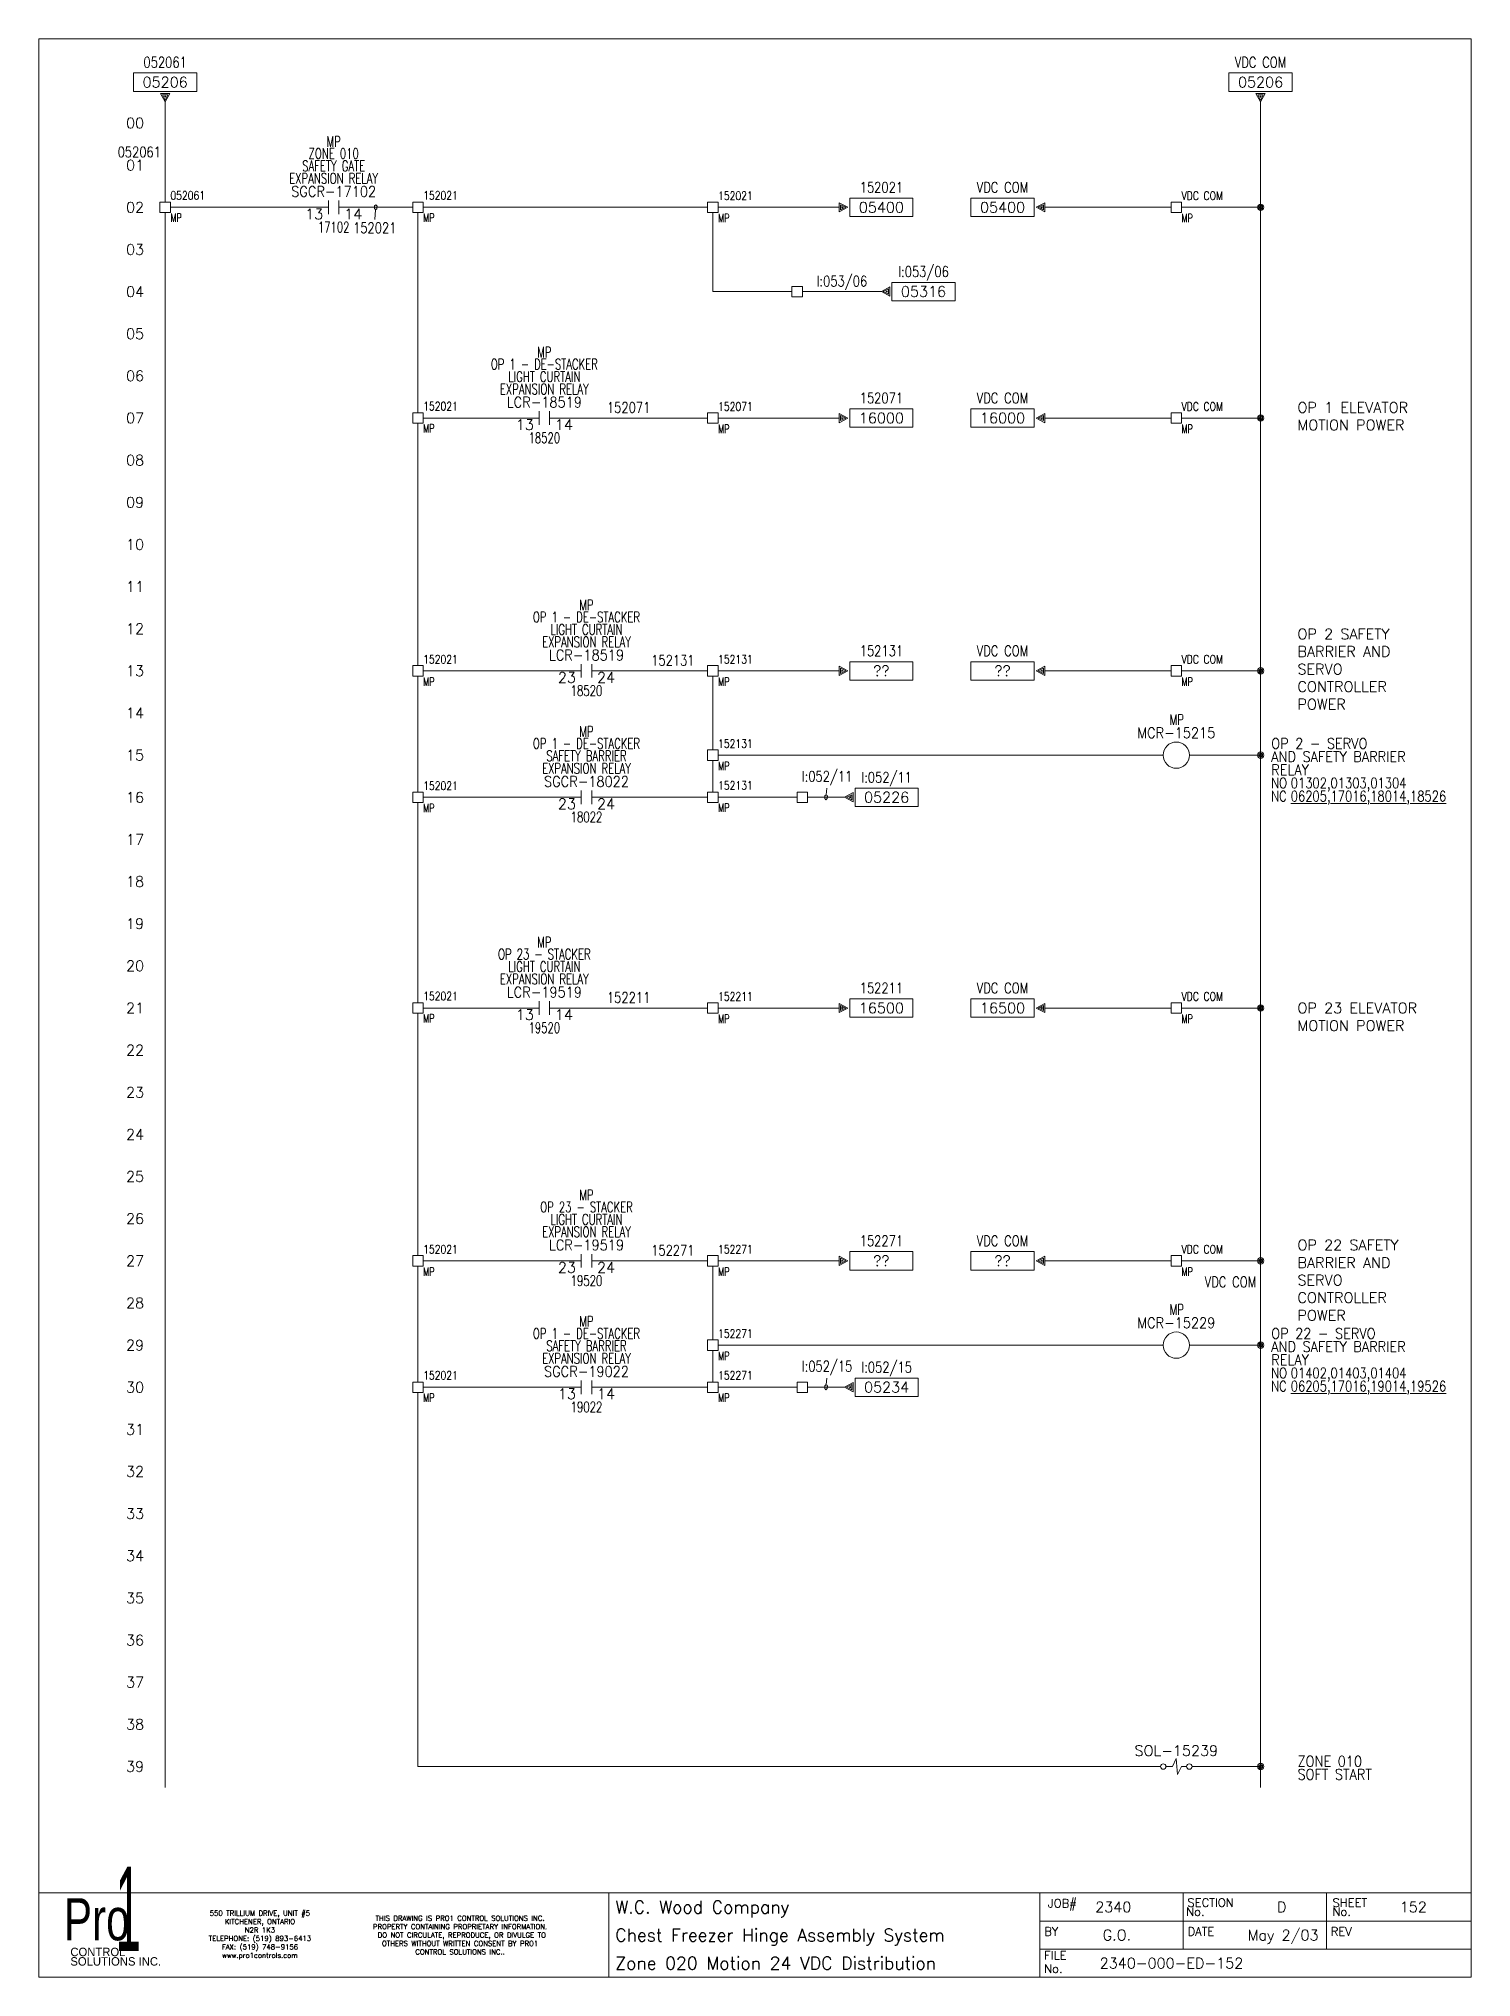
# Model space of a CAD drawing. Header units: inches. Extents: x 0 to 17, y 0 to 23.
import ezdxf
from ezdxf.enums import TextEntityAlignment as Align

# ---------------------------------------------------------------- set-up
doc = ezdxf.new("R2010")
doc.units = ezdxf.units.IN
doc.header["$MEASUREMENT"] = 0
doc.layers.get('0').update_dxf_attribs({"lineweight": 5})
for name, color, linetype, lineweight in [('BOARDER', 5, 'Continuous', 5), ('DESC', 1, 'Continuous', 5), ('DESCCHILD', 1, 'Continuous', 5), ('LOC', 252, 'Continuous', 5), ('MISC', 2, 'Continuous', 5), ('SYMS', 7, 'Continuous', 5), ('TAGS', 2, 'Continuous', 5), ('TERMS', 2, 'Continuous', 5), ('Title_Block_Info', 2, 'Continuous', 5), ('WIRENO', 1, 'Continuous', 5), ('WIRES', 7, 'Continuous', 5), ('XREF', 1, 'Continuous', 5), ('XREFCHILD', 1, 'Continuous', 5)]:
    doc.layers.add(name, color=color, linetype=linetype, lineweight=lineweight)
doc.layers.add('WIRENO_DEST', color=1, linetype='Continuous')
doc.styles.add('SIVAN', font='sivan.TTF', dxfattribs={"height": 1})
doc.styles.add('STACCO', font='STAC222N.TTF', dxfattribs={"height": 1})
doc.styles.get("Standard").update_dxf_attribs({"font": 'romans.shx'})
doc.styles.add('WD', font='romans.shx')

msp = doc.modelspace()

# ---------------------------------------------------------------- texts
at = {"layer": 'SYMS', "color": 2, "style": 'WD'}
for s, p in [('01', (1.25, 21.5)), ('02', (1.25, 21)), ('03', (1.25, 20.5)), ('04', (1.25, 20)), ('05', (1.25, 19.5)), ('06', (1.25, 19)), ('07', (1.25, 18.5)), ('08', (1.25, 18)), ('09', (1.25, 17.5)), ('10', (1.25, 17)), ('11', (1.25, 16.5)), ('12', (1.25, 16)), ('13', (1.25, 15.5)), ('14', (1.25, 15)), ('15', (1.25, 14.5)), ('16', (1.25, 14)), ('17', (1.25, 13.5)), ('18', (1.25, 13)), ('19', (1.25, 12.5)), ('20', (1.25, 12)), ('21', (1.25, 11.5)), ('22', (1.25, 11)), ('23', (1.25, 10.5)), ('24', (1.25, 10)), ('25', (1.25, 9.5)), ('26', (1.25, 9)), ('27', (1.25, 8.5)), ('28', (1.25, 8)), ('29', (1.25, 7.5)), ('30', (1.25, 7)), ('31', (1.25, 6.5)), ('32', (1.25, 6)), ('33', (1.25, 5.5)), ('34', (1.25, 5)), ('35', (1.25, 4.5)), ('36', (1.25, 4)), ('37', (1.25, 3.5)), ('38', (1.25, 3)), ('39', (1.25, 2.5))]:
    msp.add_text(s, height=0.125, dxfattribs=at).set_placement(p, align=Align.MIDDLE_RIGHT)
at = {"layer": 'SYMS', "char_height": 0.125, "width": 1.813, "attachment_point": 1}
for s, insert in [('OP 1 ELEVATOR\\PMOTION POWER', (14.938, 18.688)), ('OP 2 SAFETY BARRIER AND SERVO CONTROLLER\\PPOWER', (14.938, 16)), ('OP 23 ELEVATOR\\PMOTION POWER', (14.938, 11.562)), ('OP 22 SAFETY BARRIER AND SERVO CONTROLLER\\PPOWER', (14.938, 8.75))]:
    msp.add_mtext(s, dxfattribs=dict(at, insert=insert))

# ---------------------------------------------------------------- blocks, each defined once
blk = doc.blocks.new('WD_MLRH')
at = {"color": 2, "style": 'WD'}
blk.add_attdef('RUNGFIRST', text='', height=0.125, dxfattribs=at).set_placement((-0.25, 0), align=Align.MIDDLE_RIGHT)
at = {"style": 'WD', "flags": 1}
for tag, p in [('RUNGHORV', (-0.25, -0.127)), ('RUNGDIST', (-0.25, -0.2)), ('RUNGCNT', (-0.25, -0.237)), ('RUNGINC', (-0.25, -0.163)), ('WIRE-START', (-0.25, -0.356)), ('WIRE-GSUF', (-0.25, -0.396)), ('PH3SPACE', (-0.25, -0.437)), ('WIREMODE', (-0.25, -0.281)), ('WIREFMT', (-0.25, -0.321))]:
    blk.add_attdef(tag, text='', height=0.025, dxfattribs=at).set_placement(p, align=Align.RIGHT)
blk = doc.blocks.new('HA2D2')
for p, q in [((0.375, 0.344), (-0.375, 0.344)), ((-0.375, 0.344), (-0.375, 0.125)), ((0.375, 0.125), (0.375, 0.344)), ((-0.375, 0.125), (0.375, 0.125)), ((0.055, 0.102), (-0.055, 0.102)), ((-0.055, 0.102), (0, 0)), ((0, 0.023), (-0.031, 0.086)), ((-0.031, 0.086), (0.031, 0.086)), ((0, 0.055), (-0.008, 0.07)), ((-0.008, 0.07), (0.008, 0.07)), ((0, 0), (0.055, 0.102)), ((0.031, 0.086), (0, 0.023)), ((0.008, 0.07), (0, 0.055))]:
    blk.add_line(p, q)
at = {"style": 'WD', "width": 0.8, "flags": 8}
for tag, p in [('DESC1', (0, 0.722)), ('WIRENO', (0, 0.534))]:
    blk.add_attdef(tag, text='', height=0.125, dxfattribs=at).set_placement(p, align=Align.TOP_CENTER)
at = {"style": 'WD'}
blk.add_attdef('XREF', text='', height=0.125, dxfattribs=at).set_placement((0, 0.172), align=Align.CENTER)
at = {"style": 'WD', "flags": 1}
for tag, p in [('X8TERM01', (0, 0)), ('SIGCODE', (0.088, 0.066))]:
    blk.add_attdef(tag, p, '', height=0.01, dxfattribs=at)
blk = doc.blocks.new('WDDOT')
for radius in [0.0375, 0.0234, 0.0116]:
    blk.add_circle((0, 0), radius)
blk = doc.blocks.new('HT0W01')
for p, q in [((-0.062, 0.062), (0.062, 0.062)), ((-0.062, -0.062), (-0.062, 0.062)), ((0.062, 0.062), (0.062, -0.062)), ((0.062, -0.062), (-0.062, -0.062))]:
    blk.add_line(p, q)
at = {"style": 'WD', "width": 0.7}
for tag, p in [('INST', (0.062, 0.214)), ('LOC', (0.062, -0.178))]:
    blk.add_attdef(tag, p, '', height=0.1, dxfattribs=at)
at = {"style": 'WD', "flags": 1}
for tag, p, height in [('X4TERM01', (-0.062, 0), 0.01), ('X4TERMDESC01', (-0.055, -0.023), 0.025), ('X2TERMDESC01', (-0.006, 0.029), 0.025), ('X2TERM01', (0, 0.062), 0.01), ('X1TERMDESC01', (0.039, 0.007), 0.025), ('X1TERM01', (0.062, 0), 0.01), ('X8TERM01', (0, -0.062), 0.01), ('X8TERMDESC01', (0, -0.054), 0.025)]:
    blk.add_attdef(tag, p, '', height=height, dxfattribs=at)
at = {"linetype": 'Continuous', "style": 'WD'}
for tag, p, width, flags in [('WIRENO', (0.062, 0.087), 0.8, 8), ('TAGSTRIP', (0.05, -0.297), 0.9, 8), ('CAT', (0.213, -0.406), 0.8, 1)]:
    blk.add_attdef(tag, p, '', height=0.1, dxfattribs=dict(at, width=width, flags=flags))
at = {"linetype": 'Continuous', "style": 'WD', "width": 0.8, "flags": 1}
blk.add_attdef('MFG', text='', height=0.1, dxfattribs=at).set_placement((0.088, -0.406), align=Align.RIGHT)
at = {"style": 'WD', "width": 0.7, "flags": 1}
blk.add_attdef('ASSYCODE', (0.062, -0.281), '', height=0.01, dxfattribs=at)
blk = doc.blocks.new('HA2S3')
for p, q in [((-0.125, 0.109), (-0.875, 0.109)), ((-0.875, 0.109), (-0.875, -0.109)), ((-0.125, 0.109), (-0.125, -0.109)), ((0, 0.055), (-0.102, 0)), ((-0.102, 0), (0, -0.055)), ((-0.078, 0), (-0.016, 0.031)), ((-0.016, -0.031), (-0.078, 0)), ((-0.047, 0), (-0.031, 0.008)), ((-0.031, -0.008), (-0.047, 0)), ((-0.031, 0.008), (-0.031, -0.008)), ((-0.016, 0.031), (-0.016, -0.031)), ((0, -0.055), (0, 0.055)), ((-0.875, -0.109), (-0.125, -0.109))]:
    blk.add_line(p, q)
at = {"style": 'WD', "width": 0.8, "flags": 8}
for tag, p in [('DESC1', (-0.5, 0.487)), ('WIRENO', (-0.5, 0.3))]:
    blk.add_attdef(tag, text='', height=0.125, dxfattribs=at).set_placement(p, align=Align.TOP_CENTER)
at = {"style": 'WD'}
blk.add_attdef('XREF', text='', height=0.125, dxfattribs=at).set_placement((-0.5, -0.062), align=Align.CENTER)
at = {"style": 'WD', "flags": 1}
for tag, p in [('SIGCODE', (-0.099, 0.066)), ('X1TERM01', (0, 0))]:
    blk.add_attdef(tag, p, '', height=0.01, dxfattribs=at)
blk = doc.blocks.new('TB_P')
at = {"color": 5}
blk.add_line((6.764, 0), (6.764, 1), dxfattribs=at)
at = {"color": 5, "linetype": 'Continuous'}
blk.add_line((15.283, 1), (15.283, 0.667), dxfattribs=at)
blk.add_lwpolyline([(0, 0), (17, 0), (17, 23), (0, 23)], close=True, dxfattribs=at)
at = {"layer": 'BOARDER', "linetype": 'Continuous'}
for p, q in [((0, 1), (17, 1)), ((0, 1), (0, 0)), ((11.882, 1), (11.882, 0.667)), ((11.882, 1), (11.882, 0)), ((11.882, 1), (11.882, 0)), ((11.882, 1), (11.882, 0)), ((13.583, 1), (13.583, 0.667)), ((11.882, 0.667), (17, 0.667)), ((13.583, 0.667), (13.583, 0.333)), ((15.283, 0.667), (15.283, 0.333)), ((11.882, 0.333), (17, 0.333))]:
    blk.add_line(p, q, dxfattribs=at)
at = {"color": 5, "char_height": 0.06, "attachment_point": 5, "style": 'WD'}
for s, insert, width in [('550 TRILLIUM DRIVE, UNIT #5\\PKITCHENER, ONTARIO\\PN2R 1K3\\PTELEPHONE: (519) 893-6413\\PFAX: (519) 748-9156\\Pwww.pro1controls.com', (2.625, 0.5), 1.804), ('THIS DRAWING IS PRO1 CONTROL SOLUTIONS INC. PROPERTY CONTAINING PROPRIETARY INFORMATION.  DO NOT CIRCULATE, REPRODUCE, OR DIVULGE TO OTHERS WITHOUT WRITTEN CONSENT BY PRO1 CONTROL SOLUTIONS INC..', (5, 0.5), 2.264)]:
    blk.add_mtext(s, dxfattribs=dict(at, insert=insert, width=width))
at = {"color": 2, "linetype": 'Continuous', "style": 'WD', "flags": 1}
for tag, p in [('REV1_NO', (1.734, 3.29)), ('REV1_BY', (7.303, 3.29)), ('REV1_DATE', (9.562, 3.29)), ('REV2_NO', (1.734, 3.04)), ('REV2_BY', (7.303, 3.04)), ('REV2_DATE', (9.562, 3.04)), ('REV3_NO', (1.734, 2.79)), ('REV3_BY', (7.303, 2.79)), ('REV3_DATE', (9.562, 2.79)), ('REV4_NO', (1.734, 2.54)), ('REV4_BY', (7.303, 2.54)), ('REV4_DATE', (9.562, 2.54)), ('REV5_NO', (1.734, 2.29)), ('REV5_BY', (7.303, 2.29)), ('REV5_DATE', (9.562, 2.29)), ('REV6_NO', (1.734, 2.04)), ('REV6_BY', (7.303, 2.04)), ('REV6_DATE', (9.562, 2.04)), ('REV7_NO', (1.734, 1.79)), ('REV7_BY', (7.303, 1.79)), ('REV7_DATE', (9.562, 1.79)), ('REV8_NO', (1.734, 1.54)), ('REV8_BY', (7.303, 1.54)), ('REV8_DATE', (9.562, 1.54)), ('REV9_NO', (1.734, 1.29)), ('REV9_BY', (7.303, 1.29)), ('REV9_DATE', (9.562, 1.29))]:
    blk.add_attdef(tag, text='', height=0.15, dxfattribs=at).set_placement(p, align=Align.MIDDLE_CENTER)
for tag, p in [('REV1_CHANGE', (2.292, 3.29)), ('REV2_CHANGE', (2.292, 3.04)), ('REV3_CHANGE', (2.292, 2.79)), ('REV4_CHANGE', (2.292, 2.54)), ('REV5_CHANGE', (2.292, 2.29)), ('REV6_CHANGE', (2.292, 2.04)), ('REV7_CHANGE', (2.292, 1.79)), ('REV8_CHANGE', (2.292, 1.54)), ('REV9_CHANGE', (2.292, 1.29))]:
    blk.add_attdef(tag, text='', height=0.15, dxfattribs=at).set_placement(p, align=Align.MIDDLE_LEFT)
at = {"layer": 'BOARDER', "lineweight": 0}
for s, height, style, width, p in [('1', 1, 'SIVAN', 0.4, (1.062, 0.812)), ('Pro', 0.5, 'STACCO', 0.75, (0.688, 0.688))]:
    blk.add_text(s, height=height, dxfattribs=dict(at, style=style, width=width)).set_placement(p, align=Align.MIDDLE_CENTER)
at = {"layer": 'BOARDER', "linetype": 'Continuous', "style": 'WD'}
for s, p in [('JOB#', (11.976, 0.827)), ('SECTION', (13.633, 0.835)), ('SHEET', (15.354, 0.834)), ('No.', (13.617, 0.729)), ('No.', (15.354, 0.729)), ('BY', (11.933, 0.493)), ('DATE', (13.634, 0.493)), ('REV', (15.334, 0.493)), ('FILE', (11.932, 0.21)), ('No.', (11.932, 0.052))]:
    blk.add_text(s, height=0.1, dxfattribs=at).set_placement(p)
at = {"layer": 'BOARDER', "lineweight": 0, "style": 'STACCO'}
for s, p in [('SOLUTIONS INC.', (0.375, 0.188)), ('CONTROL', (0.375, 0.3))]:
    blk.add_text(s, height=0.1, dxfattribs=at).set_placement(p, align=Align.MIDDLE_LEFT)
at = {"layer": 'Title_Block_Info', "ltscale": 0.1}
for tag, p in [('CUSTOMER', (6.842, 0.833)), ('JOB DESCRIPTION LINE', (6.842, 0.5)), ('DRAWING DESCRIPTION', (6.842, 0.167))]:
    blk.add_attdef(tag, text='', height=0.15, dxfattribs=at).set_placement(p, align=Align.MIDDLE_LEFT)
at = {"layer": 'Title_Block_Info', "ltscale": 0.1, "style": 'WD'}
for tag, p in [('JOB #', (12.752, 0.833)), ('SEC. NO.', (14.75, 0.833)), ('SHT. NO.', (16.312, 0.833)), ('NAME', (12.795, 0.5)), ('REV', (16.194, 0.5))]:
    blk.add_attdef(tag, text='', height=0.125, dxfattribs=at).set_placement(p, align=Align.MIDDLE_CENTER)
blk.add_attdef('DATE', text='', height=0.125, dxfattribs=at).set_placement((15.188, 0.5), align=Align.MIDDLE_RIGHT)
blk.add_attdef('FILE NUMBER', text='', height=0.125, dxfattribs=at).set_placement((12.591, 0.167), align=Align.MIDDLE_LEFT)
blk = doc.blocks.new('HCR21')
at = {"linetype": 'Continuous'}
for p, q in [((-0.062, 0.08), (-0.062, -0.08)), ((0.062, 0.08), (0.062, -0.08))]:
    blk.add_line(p, q, dxfattribs=at)
at = {"style": 'WD'}
for tag, width, p in [('DESC1', 0.7, (0, 0.576)), ('LOC', 0.7, (0, 0.719)), ('DESC2', 0.7, (0, 0.429)), ('TAG2', 0.9, (0, 0.125)), ('DESC3', 0.7, (0, 0.281)), ('XREF', 0.7, (0, -0.297)), ('INST', 0.7, (0, -0.438))]:
    blk.add_attdef(tag, text='', height=0.125, dxfattribs=dict(at, width=width)).set_placement(p, align=Align.CENTER)
for tag, p, flags in [('X4TERM01', (-0.062, 0), 1), ('X1TERM02', (0.062, 0), 1), ('FAMILY', (0.097, 0.053), 9), ('CONTACT', (0.097, 0.036), 1)]:
    blk.add_attdef(tag, p, '', height=0.01, dxfattribs=dict(at, flags=flags))
for tag, p in [('X2LINK', (0, 0.125)), ('X8LINK', (0, -0.125))]:
    blk.add_attdef(tag, p, '', height=0.01, dxfattribs=at)
at = {"linetype": 'Continuous', "style": 'WD', "flags": 8}
blk.add_attdef('TERM01', text='', height=0.125, dxfattribs=at).set_placement((-0.125, -0.016), align=Align.TOP_RIGHT)
blk.add_attdef('TERM02', text='', height=0.125, dxfattribs=at).set_placement((0.125, -0.016), align=Align.TOP_LEFT)
blk = doc.blocks.new('WD_WNV')
at = {"linetype": 'Continuous', "style": 'WD', "width": 0.8}
blk.add_attdef('WIRENO', text='', height=0.125, dxfattribs=at).set_placement((-0.05, 0), align=Align.MIDDLE_RIGHT)
blk = doc.blocks.new('VT0W01')
for p, q in [((-0.062, 0.062), (0.062, 0.062)), ((-0.062, -0.062), (-0.062, 0.062)), ((0.062, 0.062), (0.062, -0.062)), ((0.062, -0.062), (-0.062, -0.062))]:
    blk.add_line(p, q)
at = {"style": 'WD', "width": 0.7}
for tag, p in [('INST', (0.062, 0.208)), ('LOC', (0.062, -0.173))]:
    blk.add_attdef(tag, p, '', height=0.1, dxfattribs=at)
at = {"style": 'WD', "flags": 1}
for tag, p, height in [('X4TERM01', (-0.062, 0), 0.01), ('X4TERMDESC01', (-0.055, -0.023), 0.025), ('X2TERMDESC01', (-0.006, 0.029), 0.025), ('X2TERM01', (0, 0.062), 0.01), ('X1TERMDESC01', (0.039, -0.003), 0.025), ('X1TERM01', (0.062, 0), 0.01), ('X8TERM01', (0, -0.062), 0.01), ('X8TERMDESC01', (0, -0.054), 0.025)]:
    blk.add_attdef(tag, p, '', height=height, dxfattribs=at)
at = {"linetype": 'Continuous', "style": 'WD'}
for tag, p, width, flags in [('WIRENO', (0.062, 0.091), 0.8, 8), ('TAGSTRIP', (0.05, -0.282), 0.9, 8), ('CAT', (0.213, -0.406), 0.8, 1)]:
    blk.add_attdef(tag, p, '', height=0.1, dxfattribs=dict(at, width=width, flags=flags))
at = {"linetype": 'Continuous', "style": 'WD', "width": 0.8, "flags": 1}
blk.add_attdef('MFG', text='', height=0.1, dxfattribs=at).set_placement((0.088, -0.406), align=Align.RIGHT)
at = {"style": 'WD', "width": 0.7, "flags": 1}
blk.add_attdef('ASSYCODE', (0.062, -0.281), '', height=0.01, dxfattribs=at)
blk = doc.blocks.new('HMS1')
blk.add_circle((0, 0), 0.156)
at = {"style": 'WD'}
for tag, width, p in [('INST', 0.7, (0.006, 0.528)), ('LOC', 0.7, (0.006, 0.359)), ('TAG1', 0.9, (0, 0.202))]:
    blk.add_attdef(tag, text='', height=0.125, dxfattribs=dict(at, width=width)).set_placement(p, align=Align.CENTER)
for tag, p in [('X2LINK', (0, 0.5)), ('X8LINK', (0, -0.156))]:
    blk.add_attdef(tag, p, '', height=0.01, dxfattribs=at)
at = {"style": 'WD', "flags": 1}
for tag, p in [('X4TERM01', (-0.156, 0)), ('X1TERM02', (0.156, 0))]:
    blk.add_attdef(tag, p, '', height=0.01, dxfattribs=at)
at = {"linetype": 'Continuous', "style": 'WD', "flags": 9}
blk.add_attdef('ASSYCODE', text='', height=0.01, dxfattribs=at).set_placement((0, 0.113), align=Align.CENTER)
at = {"style": 'WD', "flags": 9}
blk.add_attdef('FAMILY', text='', height=0.01, dxfattribs=at).set_placement((-0.005, 0.17), align=Align.CENTER)
at = {"linetype": 'Continuous', "style": 'WD', "flags": 1}
for tag, p in [('MFG', (0, 0.14)), ('CAT', (0, 0.159))]:
    blk.add_attdef(tag, text='', height=0.01, dxfattribs=at).set_placement(p, align=Align.MIDDLE)
at = {"style": 'WD'}
for tag, p, width in [('DESC1', (1.126, 0.076), 0.9), ('DESC2', (1.126, -0.081), 0.9), ('DESC3', (1.126, -0.237), 0.9), ('XREFNO', (1.359, -0.393), 0.8), ('XREFNC', (1.359, -0.549), 0.8)]:
    blk.add_attdef(tag, p, '', height=0.125, dxfattribs=dict(at, width=width))
at = {"linetype": 'Continuous', "style": 'WD'}
blk.add_attdef('TERM01', text='', height=0.125, dxfattribs=at).set_placement((-0.2, -0.035), align=Align.TOP_RIGHT)
blk.add_attdef('TERM02', text='', height=0.125, dxfattribs=at).set_placement((0.2, -0.035), align=Align.TOP_LEFT)
at = {"style": 'WD', "width": 0.8, "flags": 8}
for tag, p in [('NO', (1.126, -0.393)), ('NC', (1.126, -0.549))]:
    blk.add_attdef(tag, p, '', height=0.125, dxfattribs=at)
blk = doc.blocks.new('HA2D1')
for p, q in [((0, 0), (0.102, 0.055)), ((0.102, -0.055), (0, 0)), ((0.086, 0.031), (0.023, 0)), ((0.023, 0), (0.086, -0.031)), ((0.07, 0.008), (0.055, 0)), ((0.055, 0), (0.07, -0.008)), ((0.07, -0.008), (0.07, 0.008)), ((0.086, -0.031), (0.086, 0.031)), ((0.102, 0.055), (0.102, -0.055)), ((0.125, 0.109), (0.125, -0.109)), ((0.875, 0.109), (0.125, 0.109)), ((0.875, -0.109), (0.875, 0.109)), ((0.125, -0.109), (0.875, -0.109))]:
    blk.add_line(p, q)
at = {"style": 'WD', "width": 0.8, "flags": 8}
for tag, p in [('WIRENO', (0.5, 0.3)), ('DESC1', (0.5, -0.169))]:
    blk.add_attdef(tag, text='', height=0.125, dxfattribs=at).set_placement(p, align=Align.TOP_CENTER)
at = {"style": 'WD', "flags": 1}
for tag, p in [('X4TERM01', (0, 0)), ('SIGCODE', (0.026, 0.066))]:
    blk.add_attdef(tag, p, '', height=0.01, dxfattribs=at)
at = {"style": 'WD'}
blk.add_attdef('XREF', text='', height=0.125, dxfattribs=at).set_placement((0.5, -0.063), align=Align.CENTER)
blk = doc.blocks.new('WD_WNH')
at = {"linetype": 'Continuous', "style": 'WD', "width": 0.8}
blk.add_attdef('WIRENO', text='', height=0.125, dxfattribs=at).set_placement((0, 0.0625), align=Align.CENTER)
blk = doc.blocks.new('HT1001')
for p, q in [((-0.062, 0.062), (0.062, 0.062)), ((-0.062, -0.062), (-0.062, 0.062)), ((0.062, 0.062), (0.062, -0.062)), ((0.062, -0.062), (-0.062, -0.062))]:
    blk.add_line(p, q)
at = {"style": 'WD', "width": 0.7}
for tag, p in [('INST', (0.062, 0.42)), ('LOC', (0.062, 0.25))]:
    blk.add_attdef(tag, p, '', height=0.125, dxfattribs=at)
at = {"style": 'WD', "flags": 1}
for tag, p, height in [('X4TERM01', (-0.062, 0), 0.01), ('X4TERMDESC01', (-0.055, -0.023), 0.025), ('X2TERMDESC01', (-0.006, 0.029), 0.025), ('X2TERM01', (0, 0.062), 0.01), ('X1TERMDESC01', (0.039, 0.007), 0.025), ('X1TERM01', (0.062, 0), 0.01), ('X8TERM01', (0, -0.062), 0.01), ('X8TERMDESC01', (0, -0.054), 0.025)]:
    blk.add_attdef(tag, p, '', height=height, dxfattribs=at)
at = {"linetype": 'Continuous', "style": 'WD'}
for tag, p, height, width, flags in [('TERM01', (0.062, 0.094), 0.125, 0.8, 8), ('TAGSTRIP', (0.05, -0.229), 0.125, 0.9, 8), ('CAT', (0.213, -0.406), 0.109, 0.8, 1)]:
    blk.add_attdef(tag, p, '', height=height, dxfattribs=dict(at, width=width, flags=flags))
at = {"linetype": 'Continuous', "style": 'WD', "width": 0.8, "flags": 1}
blk.add_attdef('MFG', text='', height=0.109, dxfattribs=at).set_placement((0.088, -0.406), align=Align.RIGHT)
at = {"style": 'WD', "width": 0.7, "flags": 1}
blk.add_attdef('ASSYCODE', (0.062, -0.281), '', height=0.01, dxfattribs=at)
blk = doc.blocks.new('HSV1')
for p, q in [((-0.123, 0), (-0.047, 0)), ((-0.047, 0), (0, 0.094)), ((0, 0.094), (0.016, -0.094)), ((0.016, -0.094), (0.062, 0)), ((0.062, 0), (0.123, 0))]:
    blk.add_line(p, q)
for centre in [(-0.155, 0), (0.155, 0)]:
    blk.add_circle(centre, 0.0322)
at = {"style": 'WD', "width": 0.7}
for tag, p in [('INST', (0, 0.451)), ('LOC', (0, 0.281))]:
    blk.add_attdef(tag, text='', height=0.125, dxfattribs=at).set_placement(p, align=Align.CENTER)
at = {"style": 'WD'}
blk.add_attdef('TAG1', text='', height=0.125, dxfattribs=at).set_placement((0, 0.125), align=Align.CENTER)
for tag, p in [('X2LINK', (0.016, 0.251)), ('X8LINK', (0.016, -0.094))]:
    blk.add_attdef(tag, p, '', height=0.01, dxfattribs=at)
for tag, p, flags in [('X4TERM01', (-0.188, 0), 1), ('FAMILY', (0.129, 0.108), 9), ('X1TERM02', (0.188, 0), 1)]:
    blk.add_attdef(tag, p, '', height=0.01, dxfattribs=dict(at, flags=flags))
at = {"linetype": 'Continuous', "style": 'WD', "flags": 9}
for tag, p in [('ASSYCODE', (0.156, 0.047)), ('MFG', (0.156, 0.067)), ('CAT', (0.156, 0.087))]:
    blk.add_attdef(tag, text='', height=0.01, dxfattribs=at).set_placement(p, align=Align.CENTER)
at = {"style": 'WD'}
for tag, p, width in [('DESC1', (1.438, 0), 0.9), ('DESC2', (1.438, -0.156), 0.9), ('DESC3', (1.438, -0.313), 0.9), ('XREF', (1.446, -0.473), 0.8), ('WDTAGALT', (1.446, -0.629), 0.8)]:
    blk.add_attdef(tag, p, '', height=0.125, dxfattribs=dict(at, width=width))
at = {"linetype": 'Continuous', "style": 'WD', "flags": 8}
blk.add_attdef('TERM01', text='', height=0.125, dxfattribs=at).set_placement((-0.25, -0.031), align=Align.TOP_RIGHT)
blk.add_attdef('TERM02', text='', height=0.125, dxfattribs=at).set_placement((0.25, -0.031), align=Align.TOP_LEFT)
blk = doc.blocks.new('HA2S1')
for p, q in [((0, -0.055), (0, 0.055)), ((0, 0.055), (0.102, 0)), ((0.102, 0), (0, -0.055)), ((0.078, 0), (0.016, 0.031)), ((0.016, 0.031), (0.016, -0.031)), ((0.016, -0.031), (0.078, 0)), ((0.047, 0), (0.031, 0.008)), ((0.031, 0.008), (0.031, -0.008)), ((0.031, -0.008), (0.047, 0)), ((0.125, 0.109), (0.125, -0.109)), ((0.875, 0.109), (0.125, 0.109)), ((0.875, -0.109), (0.875, 0.109)), ((0.125, -0.109), (0.875, -0.109))]:
    blk.add_line(p, q)
at = {"style": 'WD', "width": 0.8, "flags": 8}
for tag, p in [('WIRENO', (0.5, 0.3)), ('DESC1', (0.5, -0.169))]:
    blk.add_attdef(tag, text='', height=0.125, dxfattribs=at).set_placement(p, align=Align.TOP_CENTER)
at = {"style": 'WD', "flags": 1}
for tag, p in [('X4TERM01', (0, 0)), ('SIGCODE', (0.026, 0.066))]:
    blk.add_attdef(tag, p, '', height=0.01, dxfattribs=at)
at = {"style": 'WD'}
blk.add_attdef('XREF', text='', height=0.125, dxfattribs=at).set_placement((0.5, -0.063), align=Align.CENTER)

# ---------------------------------------------------------------- linework, layer by layer
at = {"layer": 'WIRENO'}
for points in [[(3.99, 20.857), (3.998, 20.969), (4.014, 20.983), (4.017, 21.014), (4.002, 21.031), (3.986, 21.016), (3.983, 20.985), (3.991, 20.977)], [(9.352, 14.108), (9.346, 14.031), (9.329, 14.017), (9.327, 13.986), (9.341, 13.969), (9.358, 13.984), (9.36, 14.014), (9.353, 14.023)], [(9.352, 7.108), (9.346, 7.031), (9.329, 7.017), (9.327, 6.986), (9.341, 6.969), (9.358, 6.984), (9.36, 7.014), (9.353, 7.023)]]:
    msp.add_lwpolyline(points, dxfattribs=at)
at = {"layer": 'WIRES'}
for p, q in [((1.5, 22.25), (1.5, 21.062)), ((14.5, 22.25), (14.5, 2.25)), ((1.5, 20.938), (1.5, 2.25)), ((1.562, 21), (3.438, 21)), ((3.562, 21), (4.438, 21)), ((4.5, 20.938), (4.5, 18.562)), ((4.562, 21), (7.938, 21)), ((8, 20.938), (8, 20)), ((8.062, 21), (9.5, 21)), ((13.438, 21), (11.938, 21)), ((13.562, 21), (14.5, 21)), ((8, 20), (8.938, 20)), ((9.062, 20), (10, 20)), ((4.5, 18.438), (4.5, 15.562)), ((4.562, 18.5), (5.938, 18.5)), ((6.062, 18.5), (7.938, 18.5)), ((8.062, 18.5), (9.5, 18.5)), ((13.438, 18.5), (11.938, 18.5)), ((13.562, 18.5), (14.5, 18.5)), ((4.5, 14.062), (4.5, 15.438)), ((4.562, 15.5), (6.438, 15.5)), ((6.562, 15.5), (7.938, 15.5)), ((8, 14.562), (8, 15.438)), ((8.062, 15.5), (9.5, 15.5)), ((13.438, 15.5), (11.938, 15.5)), ((13.562, 15.5), (14.5, 15.5)), ((8.062, 14.5), (13.344, 14.5)), ((13.656, 14.5), (14.5, 14.5)), ((8, 14.062), (8, 14.438)), ((4.5, 13.938), (4.5, 11.562)), ((6.438, 14), (4.562, 14)), ((6.562, 14), (7.938, 14)), ((8.062, 14), (9, 14)), ((9.125, 14), (9.562, 14)), ((4.5, 11.438), (4.5, 8.562)), ((4.562, 11.5), (5.938, 11.5)), ((6.062, 11.5), (7.938, 11.5)), ((8.062, 11.5), (9.5, 11.5)), ((13.438, 11.5), (11.938, 11.5)), ((13.562, 11.5), (14.5, 11.5)), ((4.5, 7.062), (4.5, 8.438)), ((4.562, 8.5), (6.438, 8.5)), ((6.562, 8.5), (7.938, 8.5)), ((8, 7.562), (8, 8.438)), ((8.062, 8.5), (9.5, 8.5)), ((13.438, 8.5), (11.938, 8.5)), ((13.562, 8.5), (14.5, 8.5)), ((8, 7.062), (8, 7.438)), ((8.062, 7.5), (13.344, 7.5)), ((13.656, 7.5), (14.5, 7.5)), ((4.5, 6.938), (4.5, 2.5)), ((6.438, 7), (4.562, 7)), ((6.562, 7), (7.938, 7)), ((8.062, 7), (9, 7)), ((9.125, 7), (9.562, 7)), ((4.5, 2.5), (13.312, 2.5)), ((13.688, 2.5), (14.5, 2.5))]:
    msp.add_line(p, q, dxfattribs=at)

# ---------------------------------------------------------------- block references
ref = msp.add_blockref('TB_P', (0, 0))
ref.add_attrib('CUSTOMER', 'W.C. Wood Company', dxfattribs={"layer": 'MISC', "ltscale": 0.1, "height": 0.15}).set_placement((6.842, 0.833), align=Align.MIDDLE_LEFT)
ref.add_attrib('JOB DESCRIPTION LINE', 'Chest Freezer Hinge Assembly System', dxfattribs={"layer": 'MISC', "ltscale": 0.1, "height": 0.15}).set_placement((6.842, 0.5), align=Align.MIDDLE_LEFT)
ref.add_attrib('DRAWING DESCRIPTION', 'Zone 020 Motion 24 VDC Distribution', dxfattribs={"layer": 'MISC', "ltscale": 0.1, "height": 0.15}).set_placement((6.842, 0.167), align=Align.MIDDLE_LEFT)
ref.add_attrib('JOB #', '2340', dxfattribs={"layer": 'MISC', "ltscale": 0.1, "height": 0.125, "style": 'WD'}).set_placement((12.752, 0.833), align=Align.MIDDLE_CENTER)
ref.add_attrib('SEC. NO.', 'D', dxfattribs={"layer": 'MISC', "ltscale": 0.1, "height": 0.125, "style": 'WD'}).set_placement((14.75, 0.833), align=Align.MIDDLE_CENTER)
ref.add_attrib('SHT. NO.', '152', dxfattribs={"layer": 'MISC', "ltscale": 0.1, "height": 0.125, "style": 'WD'}).set_placement((16.312, 0.833), align=Align.MIDDLE_CENTER)
ref.add_attrib('FILE NUMBER', '2340-000-ED-152', dxfattribs={"layer": 'MISC', "ltscale": 0.1, "height": 0.125, "style": 'WD'}).set_placement((12.591, 0.167), align=Align.MIDDLE_LEFT)
ref.add_attrib('NAME', 'G.O.', dxfattribs={"layer": 'MISC', "ltscale": 0.1, "height": 0.125, "style": 'WD'}).set_placement((12.795, 0.5), align=Align.MIDDLE_CENTER)
ref.add_attrib('DATE', 'May 2/03', dxfattribs={"layer": 'MISC', "ltscale": 0.1, "height": 0.125, "style": 'WD'}).set_placement((15.188, 0.5), align=Align.MIDDLE_RIGHT)
at = {"layer": 'SYMS'}
ref = msp.add_blockref('HA2D2', (1.5, 22.25), dxfattribs=at)
ref.add_attrib('XREF', '05206', dxfattribs={"layer": 'XREF', "height": 0.125, "style": 'WD'}).set_placement((1.5, 22.422), align=Align.CENTER)
ref.add_attrib('WIRENO', '052061', dxfattribs={"layer": 'WIRENO_DEST', "height": 0.125, "style": 'WD', "width": 0.8, "flags": 8}).set_placement((1.5, 22.784), align=Align.TOP_CENTER)
ref = msp.add_blockref('HA2D2', (14.5, 22.25), dxfattribs=at)
ref.add_attrib('XREF', '05206', dxfattribs={"layer": 'XREF', "height": 0.125, "style": 'WD'}).set_placement((14.5, 22.422), align=Align.CENTER)
ref.add_attrib('WIRENO', 'VDC COM', dxfattribs={"layer": 'WIRENO_DEST', "height": 0.125, "style": 'WD', "width": 0.8, "flags": 8}).set_placement((14.5, 22.784), align=Align.TOP_CENTER)
msp.add_blockref('WD_MLRH', (1.5, 22), dxfattribs=at).add_auto_attribs({'RUNGFIRST': '00'})
ref = msp.add_blockref('HCR21', (3.5, 21), dxfattribs=at)
ref.add_attrib('TAG2', 'SGCR-17102', dxfattribs={"layer": 'TAGS', "height": 0.125, "style": 'WD', "width": 0.9}).set_placement((3.5, 21.125), align=Align.CENTER)
ref.add_attrib('DESC1', 'ZONE 010', dxfattribs={"layer": 'DESCCHILD', "height": 0.125, "style": 'WD', "width": 0.7}).set_placement((3.5, 21.576), align=Align.CENTER)
ref.add_attrib('DESC2', 'SAFETY GATE', dxfattribs={"layer": 'DESCCHILD', "height": 0.125, "style": 'WD', "width": 0.7}).set_placement((3.5, 21.429), align=Align.CENTER)
ref.add_attrib('XREF', '17102', dxfattribs={"layer": 'XREFCHILD', "height": 0.125, "style": 'WD', "width": 0.7}).set_placement((3.5, 20.703), align=Align.CENTER)
ref.add_attrib('TERM01', '13', dxfattribs={"layer": 'TERMS', "linetype": 'Continuous', "height": 0.125, "style": 'WD', "flags": 8}).set_placement((3.375, 20.984), align=Align.TOP_RIGHT)
ref.add_attrib('TERM02', '14', dxfattribs={"layer": 'TERMS', "linetype": 'Continuous', "height": 0.125, "style": 'WD', "flags": 8}).set_placement((3.625, 20.984), align=Align.TOP_LEFT)
ref.add_attrib('LOC', 'MP', dxfattribs={"layer": 'LOC', "height": 0.125, "style": 'WD', "width": 0.7}).set_placement((3.5, 21.719), align=Align.CENTER)
ref.add_attrib('DESC3', 'EXPANSION RELAY', dxfattribs={"layer": 'DESCCHILD', "height": 0.125, "style": 'WD', "width": 0.7}).set_placement((3.5, 21.281), align=Align.CENTER)
ref = msp.add_blockref('VT0W01', (1.5, 21), dxfattribs=at)
ref.add_attrib('WIRENO', '052061', (1.562, 21.091), dxfattribs={"layer": 'WIRENO', "linetype": 'Continuous', "height": 0.1, "style": 'WD', "width": 0.8, "flags": 8})
ref.add_attrib('LOC', 'MP', (1.562, 20.827), dxfattribs={"layer": 'LOC', "height": 0.1, "style": 'WD', "width": 0.7})
ref = msp.add_blockref('VT0W01', (4.5, 21), dxfattribs=at)
ref.add_attrib('WIRENO', '152021', (4.562, 21.091), dxfattribs={"layer": 'WIRENO', "linetype": 'Continuous', "height": 0.1, "style": 'WD', "width": 0.8, "flags": 8})
ref.add_attrib('LOC', 'MP', (4.562, 20.827), dxfattribs={"layer": 'LOC', "height": 0.1, "style": 'WD', "width": 0.7})
ref = msp.add_blockref('HT0W01', (8, 21), dxfattribs=at)
ref.add_attrib('WIRENO', '152021', (8.062, 21.087), dxfattribs={"layer": 'WIRENO', "linetype": 'Continuous', "height": 0.1, "style": 'WD', "width": 0.8, "flags": 8})
ref.add_attrib('LOC', 'MP', (8.062, 20.822), dxfattribs={"layer": 'LOC', "height": 0.1, "style": 'WD', "width": 0.7})
ref = msp.add_blockref('HA2S1', (9.5, 21), dxfattribs=at)
ref.add_attrib('XREF', '05400', dxfattribs={"layer": 'XREF', "height": 0.125, "style": 'WD'}).set_placement((10, 20.938), align=Align.CENTER)
ref.add_attrib('WIRENO', '152021', dxfattribs={"layer": 'WIRENO', "height": 0.125, "style": 'WD', "width": 0.8, "flags": 8}).set_placement((10, 21.3), align=Align.TOP_CENTER)
ref = msp.add_blockref('HA2S3', (11.938, 21), dxfattribs=at)
ref.add_attrib('XREF', '05400', dxfattribs={"layer": 'XREF', "height": 0.125, "style": 'WD'}).set_placement((11.438, 20.938), align=Align.CENTER)
ref.add_attrib('WIRENO', 'VDC COM', dxfattribs={"layer": 'WIRENO', "height": 0.125, "style": 'WD', "width": 0.8, "flags": 8}).set_placement((11.438, 21.3), align=Align.TOP_CENTER)
ref = msp.add_blockref('HT0W01', (13.5, 21), dxfattribs=at)
ref.add_attrib('WIRENO', 'VDC COM', (13.562, 21.087), dxfattribs={"layer": 'WIRENO', "linetype": 'Continuous', "height": 0.1, "style": 'WD', "width": 0.8, "flags": 8})
ref.add_attrib('LOC', 'MP', (13.562, 20.822), dxfattribs={"layer": 'LOC', "height": 0.1, "style": 'WD', "width": 0.7})
for name, p in [('WDDOT', (14.5, 21)), ('HT1001', (9, 20)), ('WDDOT', (14.5, 18.5)), ('WDDOT', (14.5, 15.5)), ('WDDOT', (14.5, 14.5)), ('HT1001', (9.062, 14)), ('WDDOT', (14.5, 11.5)), ('WDDOT', (14.5, 8.5)), ('WDDOT', (14.5, 7.5)), ('HT1001', (9.062, 7)), ('WDDOT', (14.5, 2.5))]:
    msp.add_blockref(name, p, dxfattribs=at)
ref = msp.add_blockref('HA2D1', (10, 20), dxfattribs=at)
ref.add_attrib('XREF', '05316', dxfattribs={"layer": 'XREF', "height": 0.125, "style": 'WD'}).set_placement((10.5, 19.938), align=Align.CENTER)
ref.add_attrib('WIRENO', 'I:053/06', dxfattribs={"layer": 'WIRENO_DEST', "height": 0.125, "style": 'WD', "width": 0.8, "flags": 8}).set_placement((10.5, 20.3), align=Align.TOP_CENTER)
ref = msp.add_blockref('HCR21', (6, 18.5), dxfattribs=at)
ref.add_attrib('TAG2', 'LCR-18519', dxfattribs={"layer": 'TAGS', "height": 0.125, "style": 'WD', "width": 0.9}).set_placement((6, 18.625), align=Align.CENTER)
ref.add_attrib('DESC1', 'OP 1 - DE-STACKER', dxfattribs={"layer": 'DESCCHILD', "height": 0.125, "style": 'WD', "width": 0.7}).set_placement((6, 19.076), align=Align.CENTER)
ref.add_attrib('DESC2', 'LIGHT CURTAIN', dxfattribs={"layer": 'DESCCHILD', "height": 0.125, "style": 'WD', "width": 0.7}).set_placement((6, 18.929), align=Align.CENTER)
ref.add_attrib('XREF', '18520', dxfattribs={"layer": 'XREFCHILD', "height": 0.125, "style": 'WD', "width": 0.7}).set_placement((6, 18.203), align=Align.CENTER)
ref.add_attrib('TERM01', '13', dxfattribs={"layer": 'TERMS', "linetype": 'Continuous', "height": 0.125, "style": 'WD', "flags": 8}).set_placement((5.875, 18.484), align=Align.TOP_RIGHT)
ref.add_attrib('TERM02', '14', dxfattribs={"layer": 'TERMS', "linetype": 'Continuous', "height": 0.125, "style": 'WD', "flags": 8}).set_placement((6.125, 18.484), align=Align.TOP_LEFT)
ref.add_attrib('LOC', 'MP', dxfattribs={"layer": 'LOC', "height": 0.125, "style": 'WD', "width": 0.7}).set_placement((6, 19.219), align=Align.CENTER)
ref.add_attrib('DESC3', 'EXPANSION RELAY', dxfattribs={"layer": 'DESCCHILD', "height": 0.125, "style": 'WD', "width": 0.7}).set_placement((6, 18.781), align=Align.CENTER)
ref = msp.add_blockref('VT0W01', (4.5, 18.5), dxfattribs=at)
ref.add_attrib('WIRENO', '152021', (4.562, 18.591), dxfattribs={"layer": 'WIRENO', "linetype": 'Continuous', "height": 0.1, "style": 'WD', "width": 0.8, "flags": 8})
ref.add_attrib('LOC', 'MP', (4.562, 18.327), dxfattribs={"layer": 'LOC', "height": 0.1, "style": 'WD', "width": 0.7})
ref = msp.add_blockref('HT0W01', (8, 18.5), dxfattribs=at)
ref.add_attrib('WIRENO', '152071', (8.062, 18.587), dxfattribs={"layer": 'WIRENO', "linetype": 'Continuous', "height": 0.1, "style": 'WD', "width": 0.8, "flags": 8})
ref.add_attrib('LOC', 'MP', (8.062, 18.322), dxfattribs={"layer": 'LOC', "height": 0.1, "style": 'WD', "width": 0.7})
ref = msp.add_blockref('HA2S1', (9.5, 18.5), dxfattribs=at)
ref.add_attrib('XREF', '16000', dxfattribs={"layer": 'XREF', "height": 0.125, "style": 'WD'}).set_placement((10, 18.438), align=Align.CENTER)
ref.add_attrib('WIRENO', '152071', dxfattribs={"layer": 'WIRENO', "height": 0.125, "style": 'WD', "width": 0.8, "flags": 8}).set_placement((10, 18.8), align=Align.TOP_CENTER)
ref = msp.add_blockref('HA2S3', (11.938, 18.5), dxfattribs=at)
ref.add_attrib('XREF', '16000', dxfattribs={"layer": 'XREF', "height": 0.125, "style": 'WD'}).set_placement((11.438, 18.438), align=Align.CENTER)
ref.add_attrib('WIRENO', 'VDC COM', dxfattribs={"layer": 'WIRENO', "height": 0.125, "style": 'WD', "width": 0.8, "flags": 8}).set_placement((11.438, 18.8), align=Align.TOP_CENTER)
ref = msp.add_blockref('HT0W01', (13.5, 18.5), dxfattribs=at)
ref.add_attrib('WIRENO', 'VDC COM', (13.562, 18.587), dxfattribs={"layer": 'WIRENO', "linetype": 'Continuous', "height": 0.1, "style": 'WD', "width": 0.8, "flags": 8})
ref.add_attrib('LOC', 'MP', (13.562, 18.322), dxfattribs={"layer": 'LOC', "height": 0.1, "style": 'WD', "width": 0.7})
ref = msp.add_blockref('HCR21', (6.5, 15.5), dxfattribs=at)
ref.add_attrib('TAG2', 'LCR-18519', dxfattribs={"layer": 'TAGS', "height": 0.125, "style": 'WD', "width": 0.9}).set_placement((6.5, 15.625), align=Align.CENTER)
ref.add_attrib('DESC1', 'OP 1 - DE-STACKER', dxfattribs={"layer": 'DESCCHILD', "height": 0.125, "style": 'WD', "width": 0.7}).set_placement((6.5, 16.076), align=Align.CENTER)
ref.add_attrib('DESC2', 'LIGHT CURTAIN', dxfattribs={"layer": 'DESCCHILD', "height": 0.125, "style": 'WD', "width": 0.7}).set_placement((6.5, 15.929), align=Align.CENTER)
ref.add_attrib('XREF', '18520', dxfattribs={"layer": 'XREFCHILD', "height": 0.125, "style": 'WD', "width": 0.7}).set_placement((6.5, 15.203), align=Align.CENTER)
ref.add_attrib('TERM01', '23', dxfattribs={"layer": 'TERMS', "linetype": 'Continuous', "height": 0.125, "style": 'WD', "flags": 8}).set_placement((6.375, 15.484), align=Align.TOP_RIGHT)
ref.add_attrib('TERM02', '24', dxfattribs={"layer": 'TERMS', "linetype": 'Continuous', "height": 0.125, "style": 'WD', "flags": 8}).set_placement((6.625, 15.484), align=Align.TOP_LEFT)
ref.add_attrib('LOC', 'MP', dxfattribs={"layer": 'LOC', "height": 0.125, "style": 'WD', "width": 0.7}).set_placement((6.5, 16.219), align=Align.CENTER)
ref.add_attrib('DESC3', 'EXPANSION RELAY', dxfattribs={"layer": 'DESCCHILD', "height": 0.125, "style": 'WD', "width": 0.7}).set_placement((6.5, 15.781), align=Align.CENTER)
ref = msp.add_blockref('HT0W01', (4.5, 15.5), dxfattribs=at)
ref.add_attrib('WIRENO', '152021', (4.562, 15.587), dxfattribs={"layer": 'WIRENO', "linetype": 'Continuous', "height": 0.1, "style": 'WD', "width": 0.8, "flags": 8})
ref.add_attrib('LOC', 'MP', (4.562, 15.322), dxfattribs={"layer": 'LOC', "height": 0.1, "style": 'WD', "width": 0.7})
ref = msp.add_blockref('HT0W01', (8, 15.5), dxfattribs=at)
ref.add_attrib('WIRENO', '152131', (8.062, 15.587), dxfattribs={"layer": 'WIRENO', "linetype": 'Continuous', "height": 0.1, "style": 'WD', "width": 0.8, "flags": 8})
ref.add_attrib('LOC', 'MP', (8.062, 15.322), dxfattribs={"layer": 'LOC', "height": 0.1, "style": 'WD', "width": 0.7})
ref = msp.add_blockref('HA2S1', (9.5, 15.5), dxfattribs=at)
ref.add_attrib('XREF', '??', dxfattribs={"layer": 'XREF', "height": 0.125, "style": 'WD'}).set_placement((10, 15.438), align=Align.CENTER)
ref.add_attrib('WIRENO', '152131', dxfattribs={"layer": 'WIRENO', "height": 0.125, "style": 'WD', "width": 0.8, "flags": 8}).set_placement((10, 15.8), align=Align.TOP_CENTER)
ref = msp.add_blockref('HA2S3', (11.938, 15.5), dxfattribs=at)
ref.add_attrib('XREF', '??', dxfattribs={"layer": 'XREF', "height": 0.125, "style": 'WD'}).set_placement((11.438, 15.438), align=Align.CENTER)
ref.add_attrib('WIRENO', 'VDC COM', dxfattribs={"layer": 'WIRENO', "height": 0.125, "style": 'WD', "width": 0.8, "flags": 8}).set_placement((11.438, 15.8), align=Align.TOP_CENTER)
ref = msp.add_blockref('HT0W01', (13.5, 15.5), dxfattribs=at)
ref.add_attrib('WIRENO', 'VDC COM', (13.562, 15.587), dxfattribs={"layer": 'WIRENO', "linetype": 'Continuous', "height": 0.1, "style": 'WD', "width": 0.8, "flags": 8})
ref.add_attrib('LOC', 'MP', (13.562, 15.322), dxfattribs={"layer": 'LOC', "height": 0.1, "style": 'WD', "width": 0.7})
ref = msp.add_blockref('HMS1', (13.5, 14.5), dxfattribs=at)
ref.add_attrib('TAG1', 'MCR-15215', dxfattribs={"layer": 'TAGS', "height": 0.125, "style": 'WD', "width": 0.9}).set_placement((13.5, 14.702), align=Align.CENTER)
ref.add_attrib('DESC1', 'OP 2 - SERVO', (14.626, 14.576), dxfattribs={"layer": 'DESC', "height": 0.125, "style": 'WD', "width": 0.9})
ref.add_attrib('DESC2', 'AND SAFETY BARRIER', (14.626, 14.419), dxfattribs={"layer": 'DESC', "height": 0.125, "style": 'WD', "width": 0.9})
ref.add_attrib('XREFNO', '01302,01303,01304', (14.859, 14.107), dxfattribs={"layer": 'XREF', "height": 0.125, "style": 'WD', "width": 0.8})
ref.add_attrib('XREFNC', '%%u06205%%u,%%u17016%%u,%%u18014%%u,%%u18526%%u', (14.859, 13.951), dxfattribs={"layer": 'XREF', "height": 0.125, "style": 'WD', "width": 0.8})
ref.add_attrib('NO', 'NO', (14.626, 14.107), dxfattribs={"layer": 'MISC', "height": 0.125, "style": 'WD', "width": 0.8, "flags": 8})
ref.add_attrib('NC', 'NC', (14.626, 13.951), dxfattribs={"layer": 'MISC', "height": 0.125, "style": 'WD', "width": 0.8, "flags": 8})
ref.add_attrib('LOC', 'MP', dxfattribs={"layer": 'LOC', "height": 0.125, "style": 'WD', "width": 0.7}).set_placement((13.506, 14.859), align=Align.CENTER)
ref.add_attrib('DESC3', 'RELAY', (14.626, 14.263), dxfattribs={"layer": 'DESC', "height": 0.125, "style": 'WD', "width": 0.9})
ref = msp.add_blockref('HCR21', (6.5, 14), dxfattribs=at)
ref.add_attrib('TAG2', 'SGCR-18022', dxfattribs={"layer": 'TAGS', "height": 0.125, "style": 'WD', "width": 0.9}).set_placement((6.5, 14.125), align=Align.CENTER)
ref.add_attrib('DESC1', 'OP 1 - DE-STACKER', dxfattribs={"layer": 'DESCCHILD', "height": 0.125, "style": 'WD', "width": 0.7}).set_placement((6.5, 14.576), align=Align.CENTER)
ref.add_attrib('DESC2', 'SAFETY BARRIER', dxfattribs={"layer": 'DESCCHILD', "height": 0.125, "style": 'WD', "width": 0.7}).set_placement((6.5, 14.429), align=Align.CENTER)
ref.add_attrib('XREF', '18022', dxfattribs={"layer": 'XREFCHILD', "height": 0.125, "style": 'WD', "width": 0.7}).set_placement((6.5, 13.703), align=Align.CENTER)
ref.add_attrib('TERM01', '23', dxfattribs={"layer": 'TERMS', "linetype": 'Continuous', "height": 0.125, "style": 'WD', "flags": 8}).set_placement((6.375, 13.984), align=Align.TOP_RIGHT)
ref.add_attrib('TERM02', '24', dxfattribs={"layer": 'TERMS', "linetype": 'Continuous', "height": 0.125, "style": 'WD', "flags": 8}).set_placement((6.625, 13.984), align=Align.TOP_LEFT)
ref.add_attrib('LOC', 'MP', dxfattribs={"layer": 'LOC', "height": 0.125, "style": 'WD', "width": 0.7}).set_placement((6.5, 14.719), align=Align.CENTER)
ref.add_attrib('DESC3', 'EXPANSION RELAY', dxfattribs={"layer": 'DESCCHILD', "height": 0.125, "style": 'WD', "width": 0.7}).set_placement((6.5, 14.281), align=Align.CENTER)
ref = msp.add_blockref('HT0W01', (8, 14.5), dxfattribs=at)
ref.add_attrib('WIRENO', '152131', (8.062, 14.587), dxfattribs={"layer": 'WIRENO', "linetype": 'Continuous', "height": 0.1, "style": 'WD', "width": 0.8, "flags": 8})
ref.add_attrib('LOC', 'MP', (8.062, 14.322), dxfattribs={"layer": 'LOC', "height": 0.1, "style": 'WD', "width": 0.7})
ref = msp.add_blockref('HA2D1', (9.562, 14), dxfattribs=at)
ref.add_attrib('XREF', '05226', dxfattribs={"layer": 'XREF', "height": 0.125, "style": 'WD'}).set_placement((10.062, 13.938), align=Align.CENTER)
ref.add_attrib('WIRENO', 'I:052/11', dxfattribs={"layer": 'WIRENO_DEST', "height": 0.125, "style": 'WD', "width": 0.8, "flags": 8}).set_placement((10.062, 14.3), align=Align.TOP_CENTER)
ref = msp.add_blockref('HT0W01', (4.5, 14), dxfattribs=at)
ref.add_attrib('WIRENO', '152021', (4.562, 14.087), dxfattribs={"layer": 'WIRENO', "linetype": 'Continuous', "height": 0.1, "style": 'WD', "width": 0.8, "flags": 8})
ref.add_attrib('LOC', 'MP', (4.562, 13.822), dxfattribs={"layer": 'LOC', "height": 0.1, "style": 'WD', "width": 0.7})
ref = msp.add_blockref('VT0W01', (8, 14), dxfattribs=at)
ref.add_attrib('WIRENO', '152131', (8.062, 14.091), dxfattribs={"layer": 'WIRENO', "linetype": 'Continuous', "height": 0.1, "style": 'WD', "width": 0.8, "flags": 8})
ref.add_attrib('LOC', 'MP', (8.062, 13.827), dxfattribs={"layer": 'LOC', "height": 0.1, "style": 'WD', "width": 0.7})
ref = msp.add_blockref('HCR21', (6, 11.5), dxfattribs=at)
ref.add_attrib('TAG2', 'LCR-19519', dxfattribs={"layer": 'TAGS', "height": 0.125, "style": 'WD', "width": 0.9}).set_placement((6, 11.625), align=Align.CENTER)
ref.add_attrib('DESC1', 'OP 23 - STACKER', dxfattribs={"layer": 'DESCCHILD', "height": 0.125, "style": 'WD', "width": 0.7}).set_placement((6, 12.076), align=Align.CENTER)
ref.add_attrib('DESC2', 'LIGHT CURTAIN', dxfattribs={"layer": 'DESCCHILD', "height": 0.125, "style": 'WD', "width": 0.7}).set_placement((6, 11.929), align=Align.CENTER)
ref.add_attrib('XREF', '19520', dxfattribs={"layer": 'XREFCHILD', "height": 0.125, "style": 'WD', "width": 0.7}).set_placement((6, 11.203), align=Align.CENTER)
ref.add_attrib('TERM01', '13', dxfattribs={"layer": 'TERMS', "linetype": 'Continuous', "height": 0.125, "style": 'WD', "flags": 8}).set_placement((5.875, 11.484), align=Align.TOP_RIGHT)
ref.add_attrib('TERM02', '14', dxfattribs={"layer": 'TERMS', "linetype": 'Continuous', "height": 0.125, "style": 'WD', "flags": 8}).set_placement((6.125, 11.484), align=Align.TOP_LEFT)
ref.add_attrib('LOC', 'MP', dxfattribs={"layer": 'LOC', "height": 0.125, "style": 'WD', "width": 0.7}).set_placement((6, 12.219), align=Align.CENTER)
ref.add_attrib('DESC3', 'EXPANSION RELAY', dxfattribs={"layer": 'DESCCHILD', "height": 0.125, "style": 'WD', "width": 0.7}).set_placement((6, 11.781), align=Align.CENTER)
ref = msp.add_blockref('HA2S1', (9.5, 11.5), dxfattribs=at)
ref.add_attrib('XREF', '16500', dxfattribs={"layer": 'XREF', "height": 0.125, "style": 'WD'}).set_placement((10, 11.438), align=Align.CENTER)
ref.add_attrib('WIRENO', '152211', dxfattribs={"layer": 'WIRENO', "height": 0.125, "style": 'WD', "width": 0.8, "flags": 8}).set_placement((10, 11.8), align=Align.TOP_CENTER)
ref = msp.add_blockref('HA2S3', (11.938, 11.5), dxfattribs=at)
ref.add_attrib('XREF', '16500', dxfattribs={"layer": 'XREF', "height": 0.125, "style": 'WD'}).set_placement((11.438, 11.438), align=Align.CENTER)
ref.add_attrib('WIRENO', 'VDC COM', dxfattribs={"layer": 'WIRENO', "height": 0.125, "style": 'WD', "width": 0.8, "flags": 8}).set_placement((11.438, 11.8), align=Align.TOP_CENTER)
ref = msp.add_blockref('VT0W01', (4.5, 11.5), dxfattribs=at)
ref.add_attrib('WIRENO', '152021', (4.562, 11.591), dxfattribs={"layer": 'WIRENO', "linetype": 'Continuous', "height": 0.1, "style": 'WD', "width": 0.8, "flags": 8})
ref.add_attrib('LOC', 'MP', (4.562, 11.327), dxfattribs={"layer": 'LOC', "height": 0.1, "style": 'WD', "width": 0.7})
ref = msp.add_blockref('HT0W01', (8, 11.5), dxfattribs=at)
ref.add_attrib('WIRENO', '152211', (8.062, 11.587), dxfattribs={"layer": 'WIRENO', "linetype": 'Continuous', "height": 0.1, "style": 'WD', "width": 0.8, "flags": 8})
ref.add_attrib('LOC', 'MP', (8.062, 11.322), dxfattribs={"layer": 'LOC', "height": 0.1, "style": 'WD', "width": 0.7})
ref = msp.add_blockref('HT0W01', (13.5, 11.5), dxfattribs=at)
ref.add_attrib('WIRENO', 'VDC COM', (13.562, 11.587), dxfattribs={"layer": 'WIRENO', "linetype": 'Continuous', "height": 0.1, "style": 'WD', "width": 0.8, "flags": 8})
ref.add_attrib('LOC', 'MP', (13.562, 11.322), dxfattribs={"layer": 'LOC', "height": 0.1, "style": 'WD', "width": 0.7})
ref = msp.add_blockref('HCR21', (6.5, 8.5), dxfattribs=at)
ref.add_attrib('TAG2', 'LCR-19519', dxfattribs={"layer": 'TAGS', "height": 0.125, "style": 'WD', "width": 0.9}).set_placement((6.5, 8.625), align=Align.CENTER)
ref.add_attrib('DESC1', 'OP 23 - STACKER', dxfattribs={"layer": 'DESCCHILD', "height": 0.125, "style": 'WD', "width": 0.7}).set_placement((6.5, 9.076), align=Align.CENTER)
ref.add_attrib('DESC2', 'LIGHT CURTAIN', dxfattribs={"layer": 'DESCCHILD', "height": 0.125, "style": 'WD', "width": 0.7}).set_placement((6.5, 8.929), align=Align.CENTER)
ref.add_attrib('XREF', '19520', dxfattribs={"layer": 'XREFCHILD', "height": 0.125, "style": 'WD', "width": 0.7}).set_placement((6.5, 8.203), align=Align.CENTER)
ref.add_attrib('TERM01', '23', dxfattribs={"layer": 'TERMS', "linetype": 'Continuous', "height": 0.125, "style": 'WD', "flags": 8}).set_placement((6.375, 8.484), align=Align.TOP_RIGHT)
ref.add_attrib('TERM02', '24', dxfattribs={"layer": 'TERMS', "linetype": 'Continuous', "height": 0.125, "style": 'WD', "flags": 8}).set_placement((6.625, 8.484), align=Align.TOP_LEFT)
ref.add_attrib('LOC', 'MP', dxfattribs={"layer": 'LOC', "height": 0.125, "style": 'WD', "width": 0.7}).set_placement((6.5, 9.219), align=Align.CENTER)
ref.add_attrib('DESC3', 'EXPANSION RELAY', dxfattribs={"layer": 'DESCCHILD', "height": 0.125, "style": 'WD', "width": 0.7}).set_placement((6.5, 8.781), align=Align.CENTER)
ref = msp.add_blockref('HA2S1', (9.5, 8.5), dxfattribs=at)
ref.add_attrib('XREF', '??', dxfattribs={"layer": 'XREF', "height": 0.125, "style": 'WD'}).set_placement((10, 8.438), align=Align.CENTER)
ref.add_attrib('WIRENO', '152271', dxfattribs={"layer": 'WIRENO', "height": 0.125, "style": 'WD', "width": 0.8, "flags": 8}).set_placement((10, 8.8), align=Align.TOP_CENTER)
ref = msp.add_blockref('HA2S3', (11.938, 8.5), dxfattribs=at)
ref.add_attrib('XREF', '??', dxfattribs={"layer": 'XREF', "height": 0.125, "style": 'WD'}).set_placement((11.438, 8.438), align=Align.CENTER)
ref.add_attrib('WIRENO', 'VDC COM', dxfattribs={"layer": 'WIRENO', "height": 0.125, "style": 'WD', "width": 0.8, "flags": 8}).set_placement((11.438, 8.8), align=Align.TOP_CENTER)
ref = msp.add_blockref('HT0W01', (4.5, 8.5), dxfattribs=at)
ref.add_attrib('WIRENO', '152021', (4.562, 8.587), dxfattribs={"layer": 'WIRENO', "linetype": 'Continuous', "height": 0.1, "style": 'WD', "width": 0.8, "flags": 8})
ref.add_attrib('LOC', 'MP', (4.562, 8.322), dxfattribs={"layer": 'LOC', "height": 0.1, "style": 'WD', "width": 0.7})
ref = msp.add_blockref('HT0W01', (8, 8.5), dxfattribs=at)
ref.add_attrib('WIRENO', '152271', (8.062, 8.587), dxfattribs={"layer": 'WIRENO', "linetype": 'Continuous', "height": 0.1, "style": 'WD', "width": 0.8, "flags": 8})
ref.add_attrib('LOC', 'MP', (8.062, 8.322), dxfattribs={"layer": 'LOC', "height": 0.1, "style": 'WD', "width": 0.7})
ref = msp.add_blockref('HT0W01', (13.5, 8.5), dxfattribs=at)
ref.add_attrib('WIRENO', 'VDC COM', (13.562, 8.587), dxfattribs={"layer": 'WIRENO', "linetype": 'Continuous', "height": 0.1, "style": 'WD', "width": 0.8, "flags": 8})
ref.add_attrib('LOC', 'MP', (13.562, 8.322), dxfattribs={"layer": 'LOC', "height": 0.1, "style": 'WD', "width": 0.7})
ref = msp.add_blockref('HCR21', (6.5, 7), dxfattribs=at)
ref.add_attrib('TAG2', 'SGCR-19022', dxfattribs={"layer": 'TAGS', "height": 0.125, "style": 'WD', "width": 0.9}).set_placement((6.5, 7.125), align=Align.CENTER)
ref.add_attrib('DESC1', 'OP 1 - DE-STACKER', dxfattribs={"layer": 'DESCCHILD', "height": 0.125, "style": 'WD', "width": 0.7}).set_placement((6.5, 7.576), align=Align.CENTER)
ref.add_attrib('DESC2', 'SAFETY BARRIER', dxfattribs={"layer": 'DESCCHILD', "height": 0.125, "style": 'WD', "width": 0.7}).set_placement((6.5, 7.429), align=Align.CENTER)
ref.add_attrib('XREF', '19022', dxfattribs={"layer": 'XREFCHILD', "height": 0.125, "style": 'WD', "width": 0.7}).set_placement((6.5, 6.703), align=Align.CENTER)
ref.add_attrib('TERM01', '13', dxfattribs={"layer": 'TERMS', "linetype": 'Continuous', "height": 0.125, "style": 'WD', "flags": 8}).set_placement((6.375, 6.984), align=Align.TOP_RIGHT)
ref.add_attrib('TERM02', '14', dxfattribs={"layer": 'TERMS', "linetype": 'Continuous', "height": 0.125, "style": 'WD', "flags": 8}).set_placement((6.625, 6.984), align=Align.TOP_LEFT)
ref.add_attrib('LOC', 'MP', dxfattribs={"layer": 'LOC', "height": 0.125, "style": 'WD', "width": 0.7}).set_placement((6.5, 7.719), align=Align.CENTER)
ref.add_attrib('DESC3', 'EXPANSION RELAY', dxfattribs={"layer": 'DESCCHILD', "height": 0.125, "style": 'WD', "width": 0.7}).set_placement((6.5, 7.281), align=Align.CENTER)
ref = msp.add_blockref('HMS1', (13.5, 7.5), dxfattribs=at)
ref.add_attrib('TAG1', 'MCR-15229', dxfattribs={"layer": 'TAGS', "height": 0.125, "style": 'WD', "width": 0.9}).set_placement((13.5, 7.702), align=Align.CENTER)
ref.add_attrib('DESC1', 'OP 22 - SERVO', (14.626, 7.576), dxfattribs={"layer": 'DESC', "height": 0.125, "style": 'WD', "width": 0.9})
ref.add_attrib('DESC2', 'AND SAFETY BARRIER', (14.626, 7.419), dxfattribs={"layer": 'DESC', "height": 0.125, "style": 'WD', "width": 0.9})
ref.add_attrib('XREFNO', '01402,01403,01404', (14.859, 7.107), dxfattribs={"layer": 'XREF', "height": 0.125, "style": 'WD', "width": 0.8})
ref.add_attrib('XREFNC', '%%u06205%%u,%%u17016%%u,%%u19014%%u,%%u19526%%u', (14.859, 6.951), dxfattribs={"layer": 'XREF', "height": 0.125, "style": 'WD', "width": 0.8})
ref.add_attrib('NO', 'NO', (14.626, 7.107), dxfattribs={"layer": 'MISC', "height": 0.125, "style": 'WD', "width": 0.8, "flags": 8})
ref.add_attrib('NC', 'NC', (14.626, 6.951), dxfattribs={"layer": 'MISC', "height": 0.125, "style": 'WD', "width": 0.8, "flags": 8})
ref.add_attrib('LOC', 'MP', dxfattribs={"layer": 'LOC', "height": 0.125, "style": 'WD', "width": 0.7}).set_placement((13.506, 7.859), align=Align.CENTER)
ref.add_attrib('DESC3', 'RELAY', (14.626, 7.263), dxfattribs={"layer": 'DESC', "height": 0.125, "style": 'WD', "width": 0.9})
ref = msp.add_blockref('HT0W01', (8, 7.5), dxfattribs=at)
ref.add_attrib('WIRENO', '152271', (8.062, 7.587), dxfattribs={"layer": 'WIRENO', "linetype": 'Continuous', "height": 0.1, "style": 'WD', "width": 0.8, "flags": 8})
ref.add_attrib('LOC', 'MP', (8.062, 7.322), dxfattribs={"layer": 'LOC', "height": 0.1, "style": 'WD', "width": 0.7})
ref = msp.add_blockref('VT0W01', (4.5, 7), dxfattribs=at)
ref.add_attrib('WIRENO', '152021', (4.562, 7.091), dxfattribs={"layer": 'WIRENO', "linetype": 'Continuous', "height": 0.1, "style": 'WD', "width": 0.8, "flags": 8})
ref.add_attrib('LOC', 'MP', (4.562, 6.827), dxfattribs={"layer": 'LOC', "height": 0.1, "style": 'WD', "width": 0.7})
ref = msp.add_blockref('VT0W01', (8, 7), dxfattribs=at)
ref.add_attrib('WIRENO', '152271', (8.062, 7.091), dxfattribs={"layer": 'WIRENO', "linetype": 'Continuous', "height": 0.1, "style": 'WD', "width": 0.8, "flags": 8})
ref.add_attrib('LOC', 'MP', (8.062, 6.827), dxfattribs={"layer": 'LOC', "height": 0.1, "style": 'WD', "width": 0.7})
ref = msp.add_blockref('HA2D1', (9.562, 7), dxfattribs=at)
ref.add_attrib('XREF', '05234', dxfattribs={"layer": 'XREF', "height": 0.125, "style": 'WD'}).set_placement((10.062, 6.938), align=Align.CENTER)
ref.add_attrib('WIRENO', 'I:052/15', dxfattribs={"layer": 'WIRENO_DEST', "height": 0.125, "style": 'WD', "width": 0.8, "flags": 8}).set_placement((10.062, 7.3), align=Align.TOP_CENTER)
ref = msp.add_blockref('HSV1', (13.5, 2.5), dxfattribs=at)
ref.add_attrib('DESC1', 'ZONE 010', (14.938, 2.5), dxfattribs={"layer": 'DESC', "height": 0.125, "style": 'WD', "width": 0.9})
ref.add_attrib('DESC2', 'SOFT START', (14.938, 2.344), dxfattribs={"layer": 'DESC', "height": 0.125, "style": 'WD', "width": 0.9})
ref.add_attrib('TAG1', 'SOL-15239', dxfattribs={"layer": 'TAGS', "height": 0.125, "style": 'WD'}).set_placement((13.5, 2.625), align=Align.CENTER)
at = {"layer": 'WIRENO'}
ref = msp.add_blockref('WD_WNV', (1.5, 21.656), dxfattribs=at)
ref.add_attrib('WIRENO', '052061', dxfattribs={"linetype": 'Continuous', "height": 0.125, "style": 'WD', "width": 0.8}).set_placement((1.45, 21.656), align=Align.MIDDLE_RIGHT)
ref = msp.add_blockref('WD_WNH', (4, 21), dxfattribs=at)
ref.add_attrib('WIRENO', '152021', dxfattribs={"linetype": 'Continuous', "height": 0.125, "style": 'WD', "width": 0.8}).set_placement((3.987, 20.694), align=Align.CENTER)
ref = msp.add_blockref('WD_WNH', (9.531, 20), dxfattribs=at)
ref.add_attrib('WIRENO', 'I:053/06', dxfattribs={"linetype": 'Continuous', "height": 0.125, "style": 'WD', "width": 0.8}).set_placement((9.531, 20.062), align=Align.CENTER)
ref = msp.add_blockref('WD_WNH', (7, 18.5), dxfattribs=at)
ref.add_attrib('WIRENO', '152071', dxfattribs={"linetype": 'Continuous', "height": 0.125, "style": 'WD', "width": 0.8}).set_placement((7, 18.562), align=Align.CENTER)
ref = msp.add_blockref('WD_WNH', (7.525, 15.5), dxfattribs=at)
ref.add_attrib('WIRENO', '152131', dxfattribs={"linetype": 'Continuous', "height": 0.125, "style": 'WD', "width": 0.8}).set_placement((7.525, 15.562), align=Align.CENTER)
ref = msp.add_blockref('WD_WNH', (9.344, 14), dxfattribs=at)
ref.add_attrib('WIRENO', 'I:052/11', dxfattribs={"linetype": 'Continuous', "height": 0.125, "style": 'WD', "width": 0.8}).set_placement((9.355, 14.187), align=Align.CENTER)
ref = msp.add_blockref('WD_WNH', (7, 11.5), dxfattribs=at)
ref.add_attrib('WIRENO', '152211', dxfattribs={"linetype": 'Continuous', "height": 0.125, "style": 'WD', "width": 0.8}).set_placement((7, 11.562), align=Align.CENTER)
ref = msp.add_blockref('WD_WNH', (7.525, 8.5), dxfattribs=at)
ref.add_attrib('WIRENO', '152271', dxfattribs={"linetype": 'Continuous', "height": 0.125, "style": 'WD', "width": 0.8}).set_placement((7.525, 8.562), align=Align.CENTER)
ref = msp.add_blockref('WD_WNV', (14.5, 8.25), dxfattribs=at)
ref.add_attrib('WIRENO', 'VDC COM', dxfattribs={"linetype": 'Continuous', "height": 0.125, "style": 'WD', "width": 0.8}).set_placement((14.45, 8.25), align=Align.MIDDLE_RIGHT)
ref = msp.add_blockref('WD_WNH', (9.344, 7), dxfattribs=at)
ref.add_attrib('WIRENO', 'I:052/15', dxfattribs={"linetype": 'Continuous', "height": 0.125, "style": 'WD', "width": 0.8}).set_placement((9.355, 7.187), align=Align.CENTER)

msp.set_redraw_order([(e.dxf.handle, doc.entitydb.next_handle()) for e in msp.query("TEXT MTEXT ATTDEF DIMENSION ARC_DIMENSION")])  # texts and dimensions are drawn at this point

doc.saveas('drawing.dxf')
